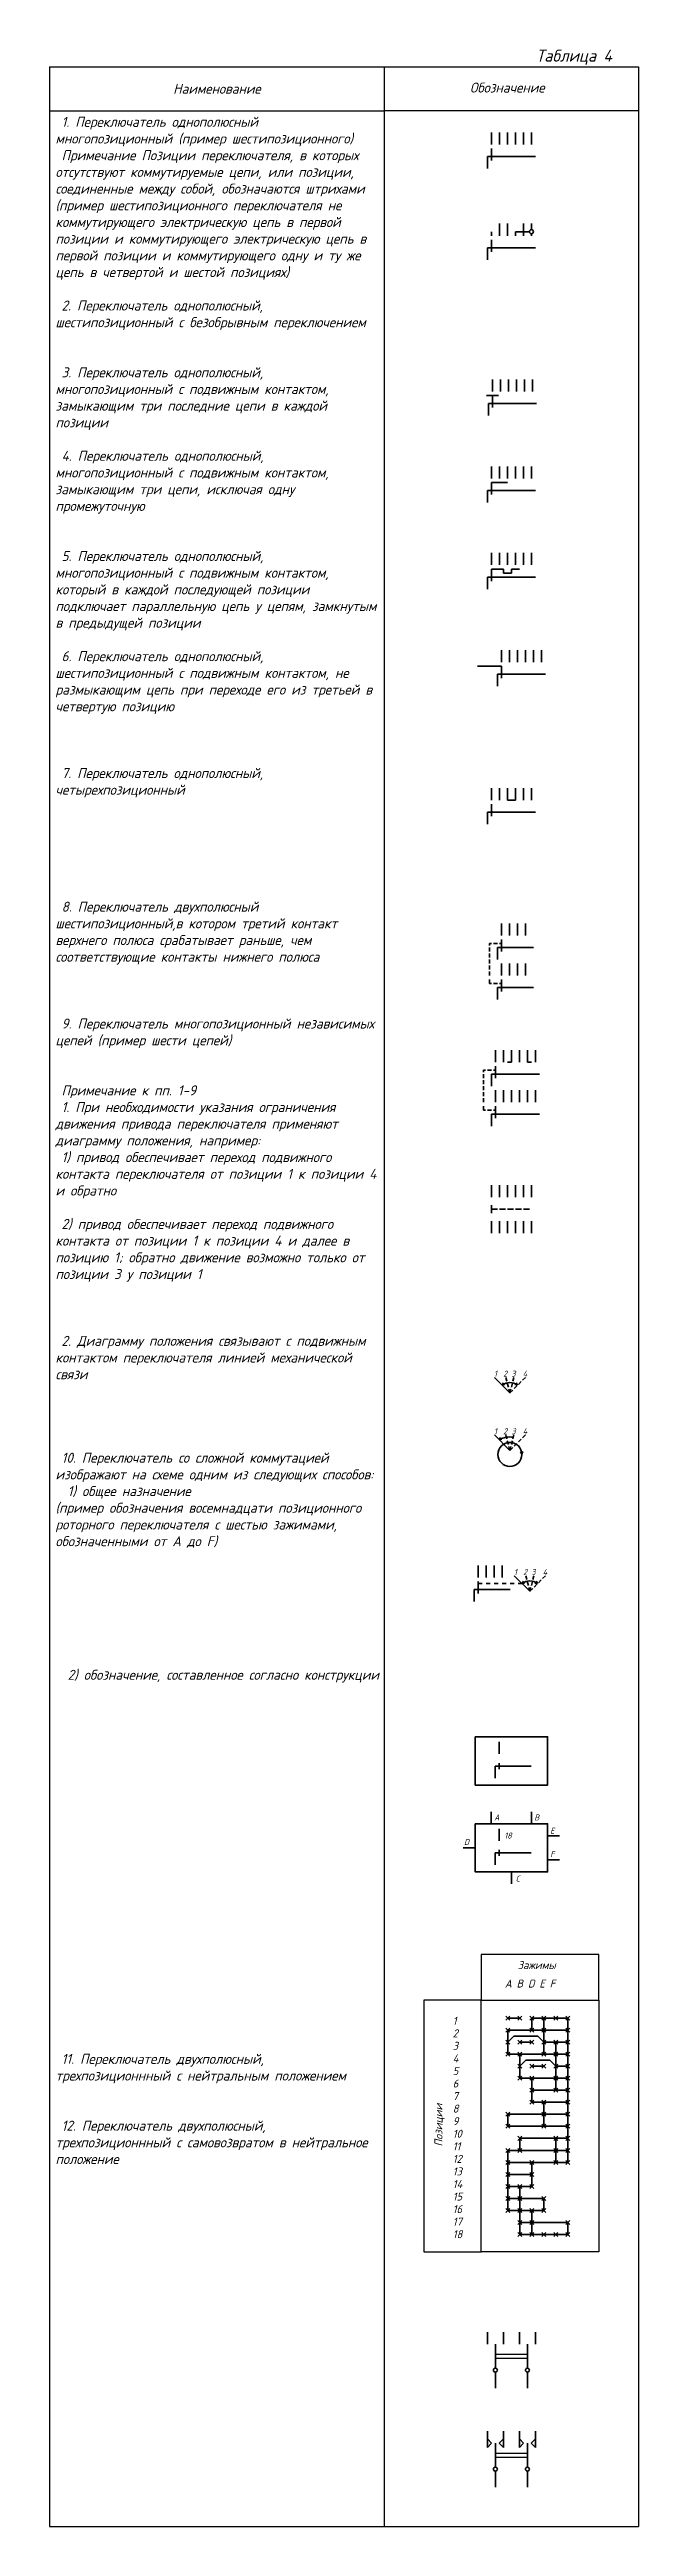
# Model space of a CAD drawing. Header units: millimetres. Extents: x 2441 to 4766, y 634 to 1472.
# Drawn here: x 3223 to 3370, y 853 to 1472 of the extents above; entities that cross this region are included whole.
import ezdxf

# ---------------------------------------------------------------- set-up
doc = ezdxf.new("R2010")
doc.units = ezdxf.units.MM
doc.layers.get('0').update_dxf_attribs({"color": 252})
doc.layers.add('основные линии', color=7, linetype='Continuous', lineweight=50)
doc.layers.add('рамка-тонкие линии', color=7, linetype='Continuous', lineweight=30)
doc.layers.add('текст', color=7, linetype='Continuous')
doc.styles.add('стиль 2.5 ГОСТ', font='', dxfattribs={"oblique": 15, "height": 2.5})
doc.styles.add('стиль 3.5 ГОСТ', font='', dxfattribs={"oblique": 15, "height": 3.5})
doc.styles.add('стиль 5 ГОСТ', font='', dxfattribs={"oblique": 15, "height": 5})
doc.styles.get('стиль 2.5 ГОСТ').set_extended_font_data('GOST type B')
doc.styles.get('стиль 3.5 ГОСТ').set_extended_font_data('GOST type B')
doc.styles.get('стиль 5 ГОСТ').set_extended_font_data('GOST type B')

msp = doc.modelspace()

# ---------------------------------------------------------------- texts
at = {"layer": 'основные линии', "char_height": 1.5, "width": 1.5, "attachment_point": 1, "style": 'стиль 5 ГОСТ'}
for s, insert in [('1', (3333.66, 1141.9)), ('2', (3335.96, 1141.9)), ('3', (3338.01, 1141.9)), ('4', (3340.86, 1141.9)), ('1', (3333.66, 1127.54)), ('2', (3335.96, 1127.54)), ('3', (3338.01, 1127.54)), ('4', (3340.86, 1127.54)), ('1', (3338.65, 1092.39)), ('2', (3340.94, 1092.39)), ('3', (3342.99, 1092.39)), ('4', (3345.84, 1092.39)), ('A', (3333.7, 1031.15)), ('18', (3336.25, 1026.63)), ('B', (3343.73, 1031.15)), ('E', (3347.7, 1027.85)), ('D', (3326.18, 1025.01)), ('F', (3347.7, 1022)), ('C', (3339.09, 1015.9))]:
    msp.add_mtext(s, dxfattribs=dict(at, insert=insert))
at = {"layer": 'текст', "attachment_point": 1, "style": 'стиль 5 ГОСТ'}
for s, insert, char_height, width in [('Таблица 4', (3344.19, 1471.6), 3, 48.0222), ('Обозначение', (3327.65, 1463.38), 2.5, 24.8571), ('\\pxsm0.94;A B D E F', (3336.37, 989.95), 2, 17.4962), ('Зажимы', (3339.59, 994.56), 2, 13.1346), ('\\pxsm0.94;1\\P2\\P3\\P4\\P5\\P6\\P7\\P8\\P9\\P10\\P11\\P12\\P13\\P14\\P15\\P16\\P17\\P18', (3323.35, 980.67), 2, 4.8312)]:
    msp.add_mtext(s, dxfattribs=dict(at, insert=insert, char_height=char_height, width=width))
at = {"layer": 'текст', "insert": (3318.8, 948.28), "char_height": 2, "width": 6.7049, "attachment_point": 1, "rotation": 90, "style": 'стиль 5 ГОСТ'}
msp.add_mtext('Позиции', dxfattribs=at)

# ---------------------------------------------------------------- blocks, each defined once
blk = doc.blocks.new('*T7')
at = {"layer": 'рамка-тонкие линии', "color": 0, "linetype": 'ByBlock', "lineweight": -2, "transparency": 16777216}
for p, q in [((0, 0), (83.64, 0)), ((0, 0), (0, -613.88)), ((83.64, 0), (83.64, -613.88)), ((0, -11), (83.64, -11)), ((0, -613.88), (83.64, -613.88))]:
    blk.add_line(p, q, dxfattribs=at)
at = {"layer": 'рамка-тонкие линии', "color": 0, "transparency": 16777216, "char_height": 2.5, "width": 80.6386}
for s, insert, attachment_point, style in [('{\\C256;Наименование}', (41.82, -5.5), 5, 'стиль 2.5 ГОСТ'), ('{\\C256; 1. Переключатель однополюсный многопозиционный (пример шестипозиционного)\\P Примечание Позиции переключателя, в которых отсутствуют коммутируемые цепи, или позиции, соединенные между собой, обозначаются штрихами (пример шестипозиционного переключателя не коммутирующего электрическую цепь в первой позиции и коммутирующего электрическую цепь в первой позиции и коммутирующего одну и ту же цепь в четвертой и шестой позициях)\\P  \\P 2. Переключатель однополюсный, шестипозиционный с безобрывным переключением\\P\\P\\P 3. Переключатель однополюсный, многопозиционный с подвижным контактом, замыкающим три последние цепи в каждой позиции\\P  \\P 4. Переключатель однополюсный, многопозиционный с подвижным контактом, замыкающим три цепи, исключая одну промежуточную\\P\\P\\P 5. Переключатель однополюсный, многопозиционный с подвижным контактом, который в каждой последующей позиции подключает параллельную цепь у цепям, замкнутым в предыдущей позиции  \\P  \\P 6. Переключатель однополюсный, шестипозиционный с подвижным контактом, не размыкающим цепь при переходе его из третьей в четвертую позицию\\P  \\P  \\P\\P 7. Переключатель однополюсный, четырехпозиционный \\P \\P\\P\\P\\P\\P \\P 8. Переключатель двухполюсный шестипозиционный,в котором третий контакт верхнего полюса срабатывает раньше, чем соответствующие контакты нижнего полюса\\P\\P\\P\\P 9. Переключатель многопозиционный независимых цепей (пример шести цепей)\\P\\P  \\P Примечание к пп. 1-9\\P 1. При необходимости указания ограничения движения привода переключателя применяют диаграмму положения, например:\\P 1) привод обеспечивает переход подвижного контакта переключателя от позиции 1 к позиции 4 и обратно\\P\\P 2) привод обеспечивает переход подвижного контакта от позиции 1 к позиции 4 и далее в позицию 1; обратно движение возможно только от позиции 3 у позиции 1\\P\\P  \\P\\P 2. Диаграмму положения связывают с подвижным контактом переключателя линией механической связи\\P\\P\\P\\P\\P 10. Переключатель со сложной коммутацией изображают на схеме одним из следующих способов:\\P  1) общее назначение\\P(пример обозначения восемнадцати позиционного роторного переключателя с шестью зажимами, обозначенными от A до F)\\P\\P\\P\\P\\P\\P\\P\\P  2) обозначение, составленное согласно конструкции\\P\\P \\P\\P\\P\\P\\P\\P\\P\\P\\P\\P\\P\\P\\P\\P\\P\\P\\P\\P\\P\\P\\P 11. Переключатель двухполюсный, трехпозиционнный с нейтральным положением\\P\\P\\P 12. Переключатель двухполюсный, трехпозиционнный с самовозвратом в нейтральное положение\\P }', (1.5, -12.5), 1, 'стиль 3.5 ГОСТ')]:
    blk.add_mtext(s, dxfattribs=dict(at, insert=insert, attachment_point=attachment_point, style=style))

# ---------------------------------------------------------------- linework, layer by layer
at = {"layer": 'основные линии'}
for p, q in [((3333.01, 1447.96), (3333.01, 1450.96)), ((3333.01, 1445.96), (3333.01, 1446.96)), ((3335.01, 1447.96), (3335.01, 1450.96)), ((3337.01, 1447.96), (3337.01, 1450.96)), ((3339.01, 1447.96), (3339.01, 1450.96)), ((3341.01, 1447.96), (3341.01, 1450.96)), ((3343.01, 1447.96), (3343.01, 1450.96)), ((3333.01, 1444.96), (3332.01, 1444.96)), ((3332.01, 1444.96), (3332.01, 1441.96)), ((3333.01, 1445.96), (3333.01, 1443.96)), ((3333.01, 1444.96), (3344.01, 1444.96)), ((3335.01, 1425.17), (3335.01, 1428.17)), ((3337.01, 1425.17), (3337.01, 1428.17)), ((3341.01, 1425.17), (3341.01, 1428.17)), ((3343.01, 1426.67), (3343.01, 1428.17)), ((3333.01, 1422.17), (3332.01, 1422.17)), ((3332.01, 1422.17), (3332.01, 1419.17)), ((3333.01, 1425.17), (3333.01, 1426.17)), ((3333.01, 1423.17), (3333.01, 1424.17)), ((3333.01, 1423.17), (3333.01, 1421.17)), ((3333.01, 1422.17), (3344.01, 1422.17)), ((3339.01, 1425.17), (3339.01, 1426.17)), ((3339.01, 1426.17), (3342.51, 1426.17)), ((3343.01, 1425.17), (3343.01, 1425.67)), ((3334.76, 1385.25), (3331.76, 1385.25)), ((3333.26, 1386.25), (3333.26, 1389.25)), ((3333.26, 1384.25), (3333.26, 1385.25)), ((3335.26, 1386.25), (3335.26, 1389.25)), ((3337.26, 1386.25), (3337.26, 1389.25)), ((3339.26, 1386.25), (3339.26, 1389.25)), ((3341.26, 1386.25), (3341.26, 1389.25)), ((3343.26, 1386.25), (3343.26, 1389.25)), ((3333.26, 1383.25), (3332.26, 1383.25)), ((3332.26, 1383.25), (3332.26, 1380.25)), ((3333.26, 1384.25), (3333.26, 1382.25)), ((3333.26, 1383.25), (3344.26, 1383.25)), ((3333.01, 1364.58), (3333.01, 1367.58)), ((3335.01, 1364.58), (3335.01, 1367.58)), ((3337.01, 1364.58), (3337.01, 1367.58)), ((3339.01, 1364.58), (3339.01, 1367.58)), ((3341.01, 1364.58), (3341.01, 1367.58)), ((3343.01, 1364.58), (3343.01, 1367.58)), ((3333.01, 1361.58), (3332.01, 1361.58)), ((3332.01, 1361.58), (3332.01, 1358.58)), ((3333.01, 1362.58), (3333.01, 1363.58)), ((3337.01, 1363.58), (3333.01, 1363.58)), ((3333.01, 1362.58), (3333.01, 1360.58)), ((3333.01, 1361.58), (3344.01, 1361.58)), ((3333.01, 1342.98), (3333.01, 1345.98)), ((3333.01, 1340.98), (3333.01, 1341.98)), ((3336.01, 1341.98), (3333.01, 1341.98)), ((3335.01, 1342.98), (3335.01, 1345.98)), ((3336.01, 1341.98), (3336.01, 1340.98)), ((3337.01, 1342.98), (3337.01, 1345.98)), ((3338.01, 1340.98), (3338.01, 1341.98)), ((3338.01, 1341.98), (3340.01, 1341.98)), ((3339.01, 1342.98), (3339.01, 1345.98)), ((3341.01, 1342.98), (3341.01, 1345.98)), ((3343.01, 1342.98), (3343.01, 1345.98)), ((3333.01, 1339.98), (3332.01, 1339.98)), ((3332.01, 1339.98), (3332.01, 1336.98)), ((3333.01, 1340.98), (3333.01, 1338.98)), ((3333.01, 1339.98), (3344.01, 1339.98)), ((3336.01, 1340.98), (3338.01, 1340.98)), ((3329.51, 1317.74), (3335.51, 1317.74)), ((3335.51, 1318.74), (3335.51, 1321.74)), ((3335.51, 1317.74), (3335.51, 1314.74)), ((3337.51, 1318.74), (3337.51, 1321.74)), ((3339.51, 1318.74), (3339.51, 1321.74)), ((3341.51, 1318.74), (3341.51, 1321.74)), ((3343.51, 1318.74), (3343.51, 1321.74)), ((3345.51, 1318.74), (3345.51, 1321.74)), ((3335.51, 1315.74), (3334.51, 1315.74)), ((3334.51, 1315.74), (3334.51, 1312.74)), ((3335.51, 1315.74), (3346.51, 1315.74)), ((3333.01, 1284.31), (3333.01, 1287.31)), ((3335.01, 1284.31), (3335.01, 1287.31)), ((3337.01, 1284.31), (3337.01, 1287.31)), ((3339.01, 1284.31), (3339.01, 1287.31)), ((3341.01, 1284.31), (3341.01, 1287.31)), ((3343.01, 1284.31), (3343.01, 1287.31)), ((3333.01, 1281.31), (3332.01, 1281.31)), ((3332.01, 1281.31), (3332.01, 1278.31)), ((3333.01, 1283.31), (3333.01, 1280.31)), ((3333.01, 1281.31), (3344.01, 1281.31)), ((3337.01, 1284.31), (3339.01, 1284.31)), ((3335.51, 1250.51), (3335.51, 1253.51)), ((3335.51, 1249.51), (3335.51, 1246.51)), ((3337.51, 1250.51), (3337.51, 1253.51)), ((3339.51, 1250.51), (3339.51, 1253.51)), ((3341.51, 1250.51), (3341.51, 1253.51)), ((3332.51, 1248.51), (3332.51, 1248.01)), ((3333.01, 1248.51), (3332.51, 1248.51)), ((3332.51, 1246.51), (3332.51, 1247.51)), ((3332.51, 1245.01), (3332.51, 1246.01)), ((3332.51, 1243.51), (3332.51, 1244.51)), ((3332.51, 1242.01), (3332.51, 1243.01)), ((3334.51, 1248.51), (3333.51, 1248.51)), ((3335.51, 1247.51), (3334.51, 1247.51)), ((3334.51, 1247.51), (3334.51, 1244.51)), ((3335.51, 1248.51), (3335.01, 1248.51)), ((3335.51, 1247.51), (3343.51, 1247.51)), ((3335.51, 1240.51), (3335.51, 1243.51)), ((3337.51, 1240.51), (3337.51, 1243.51)), ((3339.51, 1240.51), (3339.51, 1243.51)), ((3341.51, 1240.51), (3341.51, 1243.51)), ((3332.51, 1240.51), (3332.51, 1241.51)), ((3332.51, 1238.51), (3332.51, 1239.51)), ((3333.01, 1238.51), (3332.51, 1238.51)), ((3334.51, 1238.51), (3333.51, 1238.51)), ((3335.51, 1237.51), (3334.51, 1237.51)), ((3334.51, 1237.51), (3334.51, 1234.51)), ((3335.51, 1238.51), (3335.01, 1238.51)), ((3335.51, 1239.51), (3335.51, 1236.51)), ((3335.51, 1237.51), (3343.51, 1237.51)), ((3334.01, 1218.93), (3334.01, 1221.93)), ((3334.01, 1217.93), (3334.01, 1214.93)), ((3336.01, 1218.93), (3336.01, 1221.93)), ((3338.01, 1218.93), (3337.01, 1218.93)), ((3338.01, 1218.93), (3338.01, 1221.93)), ((3340.01, 1218.93), (3340.01, 1221.93)), ((3342.01, 1218.93), (3342.01, 1221.93)), ((3342.01, 1218.93), (3343.01, 1218.93)), ((3344.01, 1218.93), (3344.01, 1221.93)), ((3331.01, 1216.93), (3331.01, 1216.43)), ((3331.51, 1216.93), (3331.01, 1216.93)), ((3331.01, 1214.93), (3331.01, 1215.93)), ((3331.01, 1213.43), (3331.01, 1214.43)), ((3331.01, 1211.93), (3331.01, 1212.93)), ((3333.01, 1216.93), (3332.01, 1216.93)), ((3334.01, 1215.93), (3333.01, 1215.93)), ((3333.01, 1215.93), (3333.01, 1212.93)), ((3334.01, 1216.93), (3333.51, 1216.93)), ((3334.01, 1215.93), (3345.01, 1215.93)), ((3334.01, 1208.93), (3334.01, 1211.93)), ((3336.01, 1208.93), (3336.01, 1211.93)), ((3338.01, 1208.93), (3338.01, 1211.93)), ((3340.01, 1208.93), (3340.01, 1211.93)), ((3342.01, 1208.93), (3342.01, 1211.93)), ((3344.01, 1208.93), (3344.01, 1211.93)), ((3331.01, 1210.43), (3331.01, 1211.43)), ((3331.01, 1208.93), (3331.01, 1209.93)), ((3331.01, 1206.93), (3331.01, 1207.93)), ((3331.51, 1206.93), (3331.01, 1206.93)), ((3333.01, 1206.93), (3332.01, 1206.93)), ((3334.01, 1205.93), (3333.01, 1205.93)), ((3333.01, 1205.93), (3333.01, 1202.93)), ((3334.01, 1206.93), (3333.51, 1206.93)), ((3334.01, 1207.93), (3334.01, 1204.93)), ((3334.01, 1205.93), (3345.01, 1205.93)), ((3333.01, 1185.24), (3333.01, 1188.24)), ((3335.01, 1185.24), (3335.01, 1188.24)), ((3337.01, 1185.24), (3337.01, 1188.24)), ((3339.01, 1185.24), (3339.01, 1188.24)), ((3341.01, 1185.24), (3341.01, 1188.24)), ((3343.01, 1185.24), (3343.01, 1188.24)), ((3333.01, 1181.24), (3333.01, 1183.24)), ((3333.01, 1182.24), (3334.51, 1182.24)), ((3335.01, 1182.24), (3336.51, 1182.24)), ((3337.01, 1182.24), (3338.51, 1182.24)), ((3339.01, 1182.24), (3340.51, 1182.24)), ((3341.01, 1182.24), (3342.51, 1182.24)), ((3333.01, 1176.24), (3333.01, 1179.24)), ((3335.01, 1176.24), (3335.01, 1179.24)), ((3337.01, 1176.24), (3337.01, 1179.24)), ((3339.01, 1176.24), (3339.01, 1179.24)), ((3341.01, 1176.24), (3341.01, 1179.24)), ((3343.01, 1176.24), (3343.01, 1179.24)), ((3337.63, 1136.36), (3333.75, 1140.24)), ((3335.69, 1138.3), (3336.04, 1138.88)), ((3335.69, 1138.3), (3336.32, 1138.42)), ((3336.87, 1139.27), (3336.61, 1140.24)), ((3337.25, 1137.81), (3336.99, 1138.78)), ((3338.01, 1137.81), (3338.27, 1138.78)), ((3338.4, 1139.28), (3338.65, 1140.24)), ((3338.69, 1137.42), (3339.4, 1138.13)), ((3339.57, 1138.3), (3338.91, 1138.42)), ((3339.57, 1138.3), (3339.23, 1138.85)), ((3339.75, 1138.49), (3340.46, 1139.19)), ((3340.81, 1139.54), (3341.51, 1140.24)), ((3337.63, 1136.36), (3337.38, 1137.33)), ((3337.63, 1136.36), (3337.89, 1137.33)), ((3337.63, 1136.36), (3338.34, 1137.07)), ((3337.63, 1122), (3333.75, 1125.88)), ((3334.97, 1124.67), (3335.32, 1125.24)), ((3336.87, 1124.91), (3336.61, 1125.88)), ((3338.4, 1124.92), (3338.65, 1125.88)), ((3340.81, 1125.18), (3341.51, 1125.88)), ((3334.97, 1124.67), (3335.6, 1124.79)), ((3337.25, 1123.46), (3336.99, 1124.42)), ((3337.63, 1122), (3337.38, 1122.97)), ((3337.63, 1122), (3337.89, 1122.97)), ((3337.63, 1122), (3338.34, 1122.71)), ((3338.01, 1123.46), (3338.27, 1124.42)), ((3338.69, 1123.07), (3339.4, 1123.77)), ((3339.75, 1124.13), (3340.46, 1124.83)), ((3340.63, 1121.1), (3340.29, 1121.69)), ((3340.63, 1121.1), (3340.83, 1121.71)), ((3329.68, 1090.29), (3329.68, 1093.29)), ((3329.68, 1089.29), (3329.68, 1086.29)), ((3329.68, 1088.79), (3330.68, 1088.79)), ((3331.68, 1090.29), (3331.68, 1093.29)), ((3331.68, 1088.79), (3332.68, 1088.79)), ((3333.68, 1090.29), (3333.68, 1093.29)), ((3333.68, 1088.79), (3334.68, 1088.79)), ((3335.68, 1090.29), (3335.68, 1093.29)), ((3335.68, 1088.79), (3336.68, 1088.79)), ((3337.68, 1088.79), (3338.68, 1088.79)), ((3342.62, 1086.85), (3338.73, 1090.73)), ((3339.68, 1088.79), (3340.68, 1088.79)), ((3340.68, 1088.79), (3341.03, 1089.36)), ((3340.68, 1088.79), (3341.31, 1088.91)), ((3341.85, 1089.76), (3341.6, 1090.73)), ((3342.24, 1088.3), (3341.98, 1089.27)), ((3343, 1088.3), (3343.26, 1089.27)), ((3343.39, 1089.76), (3343.64, 1090.73)), ((3343.68, 1087.91), (3344.39, 1088.62)), ((3344.56, 1088.79), (3343.9, 1088.91)), ((3344.56, 1088.79), (3344.22, 1089.34)), ((3344.74, 1088.97), (3345.45, 1089.68)), ((3345.79, 1090.03), (3346.5, 1090.73)), ((3329.68, 1087.29), (3328.68, 1087.29)), ((3328.68, 1087.29), (3328.68, 1084.29)), ((3329.68, 1087.29), (3337.68, 1087.29)), ((3342.62, 1086.85), (3342.36, 1087.82)), ((3342.62, 1086.85), (3342.87, 1087.82)), ((3342.62, 1086.85), (3343.32, 1087.56)), ((3334.92, 1046.24), (3334.92, 1049.24)), ((3334.92, 1043.24), (3333.92, 1043.24)), ((3333.92, 1043.24), (3333.92, 1040.24)), ((3334.92, 1043.99), (3334.92, 1042.49)), ((3334.92, 1043.24), (3342.92, 1043.24)), ((3332.98, 1028.82), (3332.98, 1031.82)), ((3334.92, 1024.54), (3334.92, 1027.54)), ((3343.04, 1028.82), (3343.04, 1031.82)), ((3328.98, 1022.81), (3325.98, 1022.81)), ((3334.92, 1021.54), (3333.92, 1021.54)), ((3333.92, 1021.54), (3333.92, 1018.54)), ((3334.92, 1022.29), (3334.92, 1020.79)), ((3334.92, 1021.54), (3342.92, 1021.54)), ((3350.04, 1025.82), (3347.04, 1025.82)), ((3338.01, 1013.8), (3338.01, 1016.8)), ((3350.04, 1019.8), (3347.04, 1019.8)), ((3336.63, 979.82), (3337.63, 980.82)), ((3336.63, 980.82), (3337.63, 979.82)), ((3336.63, 976.82), (3337.63, 977.82)), ((3336.63, 977.82), (3337.63, 976.82)), ((3337.13, 980.32), (3340.13, 980.32)), ((3337.13, 977.32), (3352.13, 977.32)), ((3337.13, 977.32), (3337.13, 974.32)), ((3339.63, 979.82), (3340.63, 980.82)), ((3339.63, 980.82), (3340.63, 979.82)), ((3342.63, 979.82), (3343.63, 980.82)), ((3342.63, 980.82), (3343.63, 979.82)), ((3342.63, 976.82), (3343.63, 977.82)), ((3342.63, 977.82), (3343.63, 976.82)), ((3343.13, 980.32), (3352.13, 980.32)), ((3343.13, 980.32), (3343.13, 977.32)), ((3345.63, 979.82), (3346.63, 980.82)), ((3345.63, 980.82), (3346.63, 979.82)), ((3345.63, 976.82), (3346.63, 977.82)), ((3345.63, 977.82), (3346.63, 976.82)), ((3346.13, 980.32), (3346.13, 977.32)), ((3346.13, 977.32), (3346.13, 974.32)), ((3348.63, 979.82), (3349.63, 980.82)), ((3348.63, 980.82), (3349.63, 979.82)), ((3351.63, 979.82), (3352.63, 980.82)), ((3351.63, 980.82), (3352.63, 979.82)), ((3351.63, 976.82), (3352.63, 977.82)), ((3351.63, 977.82), (3352.63, 976.82)), ((3352.13, 980.32), (3352.13, 977.32)), ((3352.13, 974.32), (3352.13, 977.32)), ((3336.63, 973.82), (3337.63, 974.82)), ((3336.63, 974.82), (3337.63, 973.82)), ((3336.63, 970.82), (3337.63, 971.82)), ((3336.63, 971.82), (3337.63, 970.82)), ((3338.63, 975.82), (3337.13, 974.32)), ((3337.13, 974.32), (3337.13, 971.32)), ((3337.13, 971.32), (3340.13, 971.32)), ((3338.63, 975.82), (3344.63, 975.82)), ((3339.63, 973.82), (3340.63, 974.82)), ((3339.63, 974.82), (3340.63, 973.82)), ((3339.63, 970.82), (3340.63, 971.82)), ((3339.63, 971.82), (3340.63, 970.82)), ((3340.13, 974.32), (3343.13, 974.32)), ((3340.13, 971.32), (3343.13, 971.32)), ((3340.13, 971.32), (3340.13, 968.32)), ((3342.63, 973.82), (3343.63, 974.82)), ((3342.63, 974.82), (3343.63, 973.82)), ((3343.13, 971.32), (3346.13, 971.32)), ((3344.63, 975.82), (3346.13, 974.32)), ((3345.63, 973.82), (3346.63, 974.82)), ((3345.63, 974.82), (3346.63, 973.82)), ((3345.63, 970.82), (3346.63, 971.82)), ((3345.63, 971.82), (3346.63, 970.82)), ((3346.13, 974.32), (3349.13, 974.32)), ((3346.13, 974.32), (3346.13, 971.32)), ((3346.13, 971.32), (3349.13, 971.32)), ((3348.63, 973.82), (3349.63, 974.82)), ((3348.63, 974.82), (3349.63, 973.82)), ((3348.63, 970.82), (3349.63, 971.82)), ((3348.63, 971.82), (3349.63, 970.82)), ((3349.13, 974.32), (3352.13, 974.32)), ((3349.13, 974.32), (3349.13, 971.32)), ((3349.13, 971.32), (3352.13, 971.32)), ((3349.13, 971.32), (3349.13, 968.32)), ((3351.63, 973.82), (3352.63, 974.82)), ((3351.63, 974.82), (3352.63, 973.82)), ((3351.63, 970.82), (3352.63, 971.82)), ((3351.63, 971.82), (3352.63, 970.82)), ((3352.13, 971.32), (3352.13, 974.32)), ((3352.13, 968.32), (3352.13, 971.32)), ((3339.63, 967.82), (3340.63, 968.82)), ((3339.63, 968.82), (3340.63, 967.82)), ((3339.63, 964.82), (3340.63, 965.82)), ((3339.63, 965.82), (3340.63, 964.82)), ((3341.63, 969.82), (3340.13, 968.32)), ((3340.13, 968.32), (3340.13, 965.32)), ((3340.13, 965.32), (3343.13, 965.32)), ((3341.63, 969.82), (3347.63, 969.82)), ((3342.63, 967.82), (3343.63, 968.82)), ((3342.63, 968.82), (3343.63, 967.82)), ((3342.63, 964.82), (3343.63, 965.82)), ((3342.63, 965.82), (3343.63, 964.82)), ((3343.13, 968.32), (3346.13, 968.32)), ((3343.13, 965.32), (3349.13, 965.32)), ((3343.13, 962.32), (3343.13, 965.32)), ((3345.63, 967.82), (3346.63, 968.82)), ((3345.63, 968.82), (3346.63, 967.82)), ((3347.63, 969.82), (3349.13, 968.32)), ((3348.63, 967.82), (3349.63, 968.82)), ((3348.63, 968.82), (3349.63, 967.82)), ((3348.63, 964.82), (3349.63, 965.82)), ((3348.63, 965.82), (3349.63, 964.82)), ((3349.13, 968.32), (3349.13, 965.32)), ((3349.13, 968.32), (3352.13, 968.32)), ((3349.13, 965.32), (3352.13, 965.32)), ((3349.13, 965.32), (3349.13, 962.32)), ((3351.63, 967.82), (3352.63, 968.82)), ((3351.63, 968.82), (3352.63, 967.82)), ((3351.63, 964.82), (3352.63, 965.82)), ((3351.63, 965.82), (3352.63, 964.82)), ((3352.13, 965.32), (3352.13, 968.32)), ((3352.13, 962.32), (3352.13, 965.32)), ((3342.63, 961.82), (3343.63, 962.82)), ((3342.63, 962.82), (3343.63, 961.82)), ((3342.63, 958.82), (3343.63, 959.82)), ((3342.63, 959.82), (3343.63, 958.82)), ((3349.13, 962.32), (3343.13, 962.32)), ((3343.13, 962.32), (3343.13, 959.32)), ((3343.13, 959.32), (3346.13, 959.32)), ((3345.63, 958.82), (3346.63, 959.82)), ((3345.63, 959.82), (3346.63, 958.82)), ((3346.13, 959.32), (3352.13, 959.32)), ((3346.13, 959.32), (3346.13, 956.32)), ((3348.63, 961.82), (3349.63, 962.82)), ((3348.63, 962.82), (3349.63, 961.82)), ((3349.13, 962.32), (3352.13, 962.32)), ((3351.63, 961.82), (3352.63, 962.82)), ((3351.63, 962.82), (3352.63, 961.82)), ((3351.63, 958.82), (3352.63, 959.82)), ((3351.63, 959.82), (3352.63, 958.82)), ((3352.13, 959.32), (3352.13, 962.32)), ((3352.13, 956.32), (3352.13, 959.32)), ((3336.63, 955.82), (3337.63, 956.82)), ((3336.63, 956.82), (3337.63, 955.82)), ((3336.63, 952.82), (3337.63, 953.82)), ((3336.63, 953.82), (3337.63, 952.82)), ((3346.13, 956.32), (3337.13, 956.32)), ((3337.13, 956.32), (3337.13, 953.32)), ((3337.13, 953.32), (3346.13, 953.32)), ((3345.63, 955.82), (3346.63, 956.82)), ((3345.63, 956.82), (3346.63, 955.82)), ((3345.63, 952.82), (3346.63, 953.82)), ((3345.63, 953.82), (3346.63, 952.82)), ((3346.13, 956.32), (3352.13, 956.32)), ((3346.13, 956.32), (3346.13, 953.32)), ((3346.13, 953.32), (3352.13, 953.32)), ((3351.63, 955.82), (3352.63, 956.82)), ((3351.63, 956.82), (3352.63, 955.82)), ((3351.63, 952.82), (3352.63, 953.82)), ((3351.63, 953.82), (3352.63, 952.82)), ((3352.13, 953.32), (3352.13, 956.32)), ((3352.13, 953.32), (3352.13, 950.32)), ((3336.63, 946.82), (3337.63, 947.82)), ((3336.63, 947.82), (3337.63, 946.82)), ((3343.13, 947.32), (3337.13, 947.32)), ((3337.13, 947.32), (3337.13, 944.32)), ((3339.63, 949.82), (3340.63, 950.82)), ((3339.63, 950.82), (3340.63, 949.82)), ((3339.63, 946.82), (3340.63, 947.82)), ((3339.63, 947.82), (3340.63, 946.82)), ((3349.13, 950.32), (3340.13, 950.32)), ((3340.13, 950.32), (3340.13, 947.32)), ((3343.13, 947.32), (3349.13, 947.32)), ((3348.63, 949.82), (3349.63, 950.82)), ((3348.63, 950.82), (3349.63, 949.82)), ((3348.63, 946.82), (3349.63, 947.82)), ((3348.63, 947.82), (3349.63, 946.82)), ((3352.13, 950.32), (3349.13, 950.32)), ((3349.13, 950.32), (3349.13, 947.32)), ((3349.13, 947.32), (3352.13, 947.32)), ((3349.13, 947.32), (3349.13, 944.32)), ((3351.63, 949.82), (3352.63, 950.82)), ((3351.63, 950.82), (3352.63, 949.82)), ((3351.63, 946.82), (3352.63, 947.82)), ((3351.63, 947.82), (3352.63, 946.82)), ((3352.13, 947.32), (3352.13, 950.32)), ((3352.13, 944.32), (3352.13, 947.32)), ((3336.63, 943.82), (3337.63, 944.82)), ((3336.63, 944.82), (3337.63, 943.82)), ((3336.63, 940.82), (3337.63, 941.82)), ((3336.63, 941.82), (3337.63, 940.82)), ((3337.13, 944.32), (3343.13, 944.32)), ((3337.13, 944.32), (3337.13, 941.32)), ((3337.13, 941.32), (3340.13, 941.32)), ((3337.13, 941.32), (3337.13, 938.32)), ((3340.13, 941.32), (3343.13, 941.32)), ((3342.63, 943.82), (3343.63, 944.82)), ((3342.63, 944.82), (3343.63, 943.82)), ((3342.63, 940.82), (3343.63, 941.82)), ((3342.63, 941.82), (3343.63, 940.82)), ((3343.13, 944.32), (3349.13, 944.32)), ((3343.13, 941.32), (3343.13, 944.32)), ((3343.13, 938.32), (3343.13, 941.32)), ((3348.63, 943.82), (3349.63, 944.82)), ((3348.63, 944.82), (3349.63, 943.82)), ((3349.13, 944.32), (3352.13, 944.32)), ((3351.63, 943.82), (3352.63, 944.82)), ((3351.63, 944.82), (3352.63, 943.82)), ((3336.63, 937.82), (3337.63, 938.82)), ((3336.63, 938.82), (3337.63, 937.82)), ((3336.63, 934.82), (3337.63, 935.82)), ((3336.63, 935.82), (3337.63, 934.82)), ((3337.13, 938.32), (3340.13, 938.32)), ((3337.13, 938.32), (3337.13, 935.32)), ((3337.13, 935.32), (3340.13, 935.32)), ((3337.13, 935.32), (3337.13, 932.32)), ((3339.63, 937.82), (3340.63, 938.82)), ((3339.63, 938.82), (3340.63, 937.82)), ((3339.63, 934.82), (3340.63, 935.82)), ((3339.63, 935.82), (3340.63, 934.82)), ((3340.13, 938.32), (3343.13, 938.32)), ((3340.13, 938.32), (3340.13, 935.32)), ((3340.13, 932.32), (3340.13, 935.32)), ((3340.13, 935.32), (3346.13, 935.32)), ((3342.63, 937.82), (3343.63, 938.82)), ((3342.63, 938.82), (3343.63, 937.82)), ((3345.63, 934.82), (3346.63, 935.82)), ((3345.63, 935.82), (3346.63, 934.82)), ((3346.13, 935.32), (3346.13, 932.32)), ((3336.63, 931.82), (3337.63, 932.82)), ((3336.63, 932.82), (3337.63, 931.82)), ((3337.13, 932.32), (3340.13, 932.32)), ((3339.63, 931.82), (3340.63, 932.82)), ((3339.63, 932.82), (3340.63, 931.82)), ((3339.63, 928.82), (3340.63, 929.82)), ((3339.63, 929.82), (3340.63, 928.82)), ((3346.13, 932.32), (3340.13, 932.32)), ((3340.13, 932.32), (3340.13, 929.32)), ((3340.13, 929.32), (3343.13, 929.32)), ((3340.13, 929.32), (3340.13, 926.32)), ((3342.63, 931.82), (3343.63, 932.82)), ((3342.63, 932.82), (3343.63, 931.82)), ((3342.63, 928.82), (3343.63, 929.82)), ((3342.63, 929.82), (3343.63, 928.82)), ((3343.13, 929.32), (3343.13, 932.32)), ((3343.13, 926.32), (3343.13, 929.32)), ((3343.13, 929.32), (3352.13, 929.32)), ((3345.63, 931.82), (3346.63, 932.82)), ((3345.63, 932.82), (3346.63, 931.82)), ((3351.63, 928.82), (3352.63, 929.82)), ((3351.63, 929.82), (3352.63, 928.82)), ((3352.13, 929.32), (3352.13, 926.32)), ((3339.63, 925.82), (3340.63, 926.82)), ((3339.63, 926.82), (3340.63, 925.82)), ((3340.13, 926.32), (3343.13, 926.32)), ((3342.63, 925.82), (3343.63, 926.82)), ((3342.63, 926.82), (3343.63, 925.82)), ((3349.13, 926.32), (3343.13, 926.32)), ((3345.63, 925.82), (3346.63, 926.82)), ((3345.63, 926.82), (3346.63, 925.82)), ((3348.63, 925.82), (3349.63, 926.82)), ((3348.63, 926.82), (3349.63, 925.82)), ((3352.13, 926.32), (3349.13, 926.32)), ((3351.63, 925.82), (3352.63, 926.82)), ((3351.63, 926.82), (3352.63, 925.82)), ((3332.01, 901.97), (3332.01, 898.97)), ((3334.01, 892.97), (3334.01, 898.97)), ((3336.01, 901.97), (3336.01, 898.97)), ((3340.01, 901.97), (3340.01, 898.97)), ((3342.01, 892.97), (3342.01, 898.97)), ((3344.01, 901.97), (3344.01, 898.97)), ((3334.01, 891.97), (3334.01, 887.97)), ((3342.01, 891.97), (3342.01, 887.97)), ((3332.01, 877.26), (3332.01, 874.26)), ((3332.01, 875.32), (3333.07, 874.26)), ((3332.01, 875.32), (3332.01, 873.2)), ((3333.07, 874.26), (3332.01, 873.2)), ((3334.01, 868.26), (3334.01, 874.26)), ((3334.95, 874.26), (3336.01, 875.32)), ((3336.01, 873.2), (3334.95, 874.26)), ((3336.01, 877.26), (3336.01, 874.26)), ((3336.01, 873.2), (3336.01, 875.32)), ((3340.01, 877.26), (3340.01, 874.26)), ((3340.01, 875.32), (3341.07, 874.26)), ((3340.01, 875.32), (3340.01, 873.2)), ((3341.07, 874.26), (3340.01, 873.2)), ((3342.01, 868.26), (3342.01, 874.26)), ((3342.95, 874.26), (3344.01, 875.32)), ((3344.01, 873.2), (3342.95, 874.26)), ((3344.01, 877.26), (3344.01, 874.26)), ((3344.01, 873.2), (3344.01, 875.32)), ((3334.01, 867.26), (3334.01, 863.26)), ((3342.01, 867.26), (3342.01, 863.26))]:
    msp.add_line(p, q, dxfattribs=at)
for points in [[(3328.98, 1050.53), (3347.04, 1050.53), (3347.04, 1038.5), (3328.98, 1038.5)], [(3328.98, 1028.82), (3347.04, 1028.82), (3347.04, 1016.8), (3328.98, 1016.8)]]:
    msp.add_lwpolyline(points, close=True, dxfattribs=at)
for centre, radius in [((3343.01, 1426.17), 0.5), ((3337.63, 1121), 3), ((3334.01, 892.47), 0.5), ((3342.01, 892.47), 0.5), ((3334.01, 867.76), 0.5), ((3342.01, 867.76), 0.5)]:
    msp.add_circle(centre, radius, dxfattribs=at)
for centre, radius, start, end in [((3337.63, 1135.7), 3.24, 53.26777, 126.7993), ((3337.63, 1119.89), 5.47, 80.88094, 119.19856), ((3342.62, 1086.19), 3.24, 53.26777, 126.7993)]:
    msp.add_arc(centre, radius, start, end, dxfattribs=at)
at = {"layer": 'рамка-тонкие линии'}
for p, q in [((3306.26, 1467.33), (3369.76, 1467.33)), ((3369.76, 1467.33), (3369.76, 853.45)), ((3369.76, 1456.33), (3306.26, 1456.33)), ((3306.26, 853.45), (3369.76, 853.45))]:
    msp.add_line(p, q, dxfattribs=at)
at = {"layer": 'текст'}
for p, q in [((3334.01, 896.47), (3342.01, 896.47)), ((3334.01, 895.47), (3342.01, 895.47)), ((3334.01, 871.76), (3342.01, 871.76)), ((3334.01, 870.76), (3342.01, 870.76))]:
    msp.add_line(p, q, dxfattribs=at)
for points in [[(3330.45, 984.78), (3359.84, 984.78), (3359.84, 996.17), (3330.45, 996.17)], [(3330.45, 984.78), (3316.17, 984.78), (3316.17, 921.97), (3330.45, 921.97)], [(3330.45, 984.78), (3359.84, 984.78), (3359.84, 921.97), (3330.45, 921.97)]]:
    msp.add_lwpolyline(points, close=True, dxfattribs=at)

# ---------------------------------------------------------------- block references
msp.add_blockref('*T7', (3222.62, 1467.33))

msp.set_redraw_order([(e.dxf.handle, doc.entitydb.next_handle()) for e in msp.query("TEXT MTEXT ATTDEF DIMENSION ARC_DIMENSION")])  # texts and dimensions are drawn at this point

doc.saveas('drawing.dxf')
